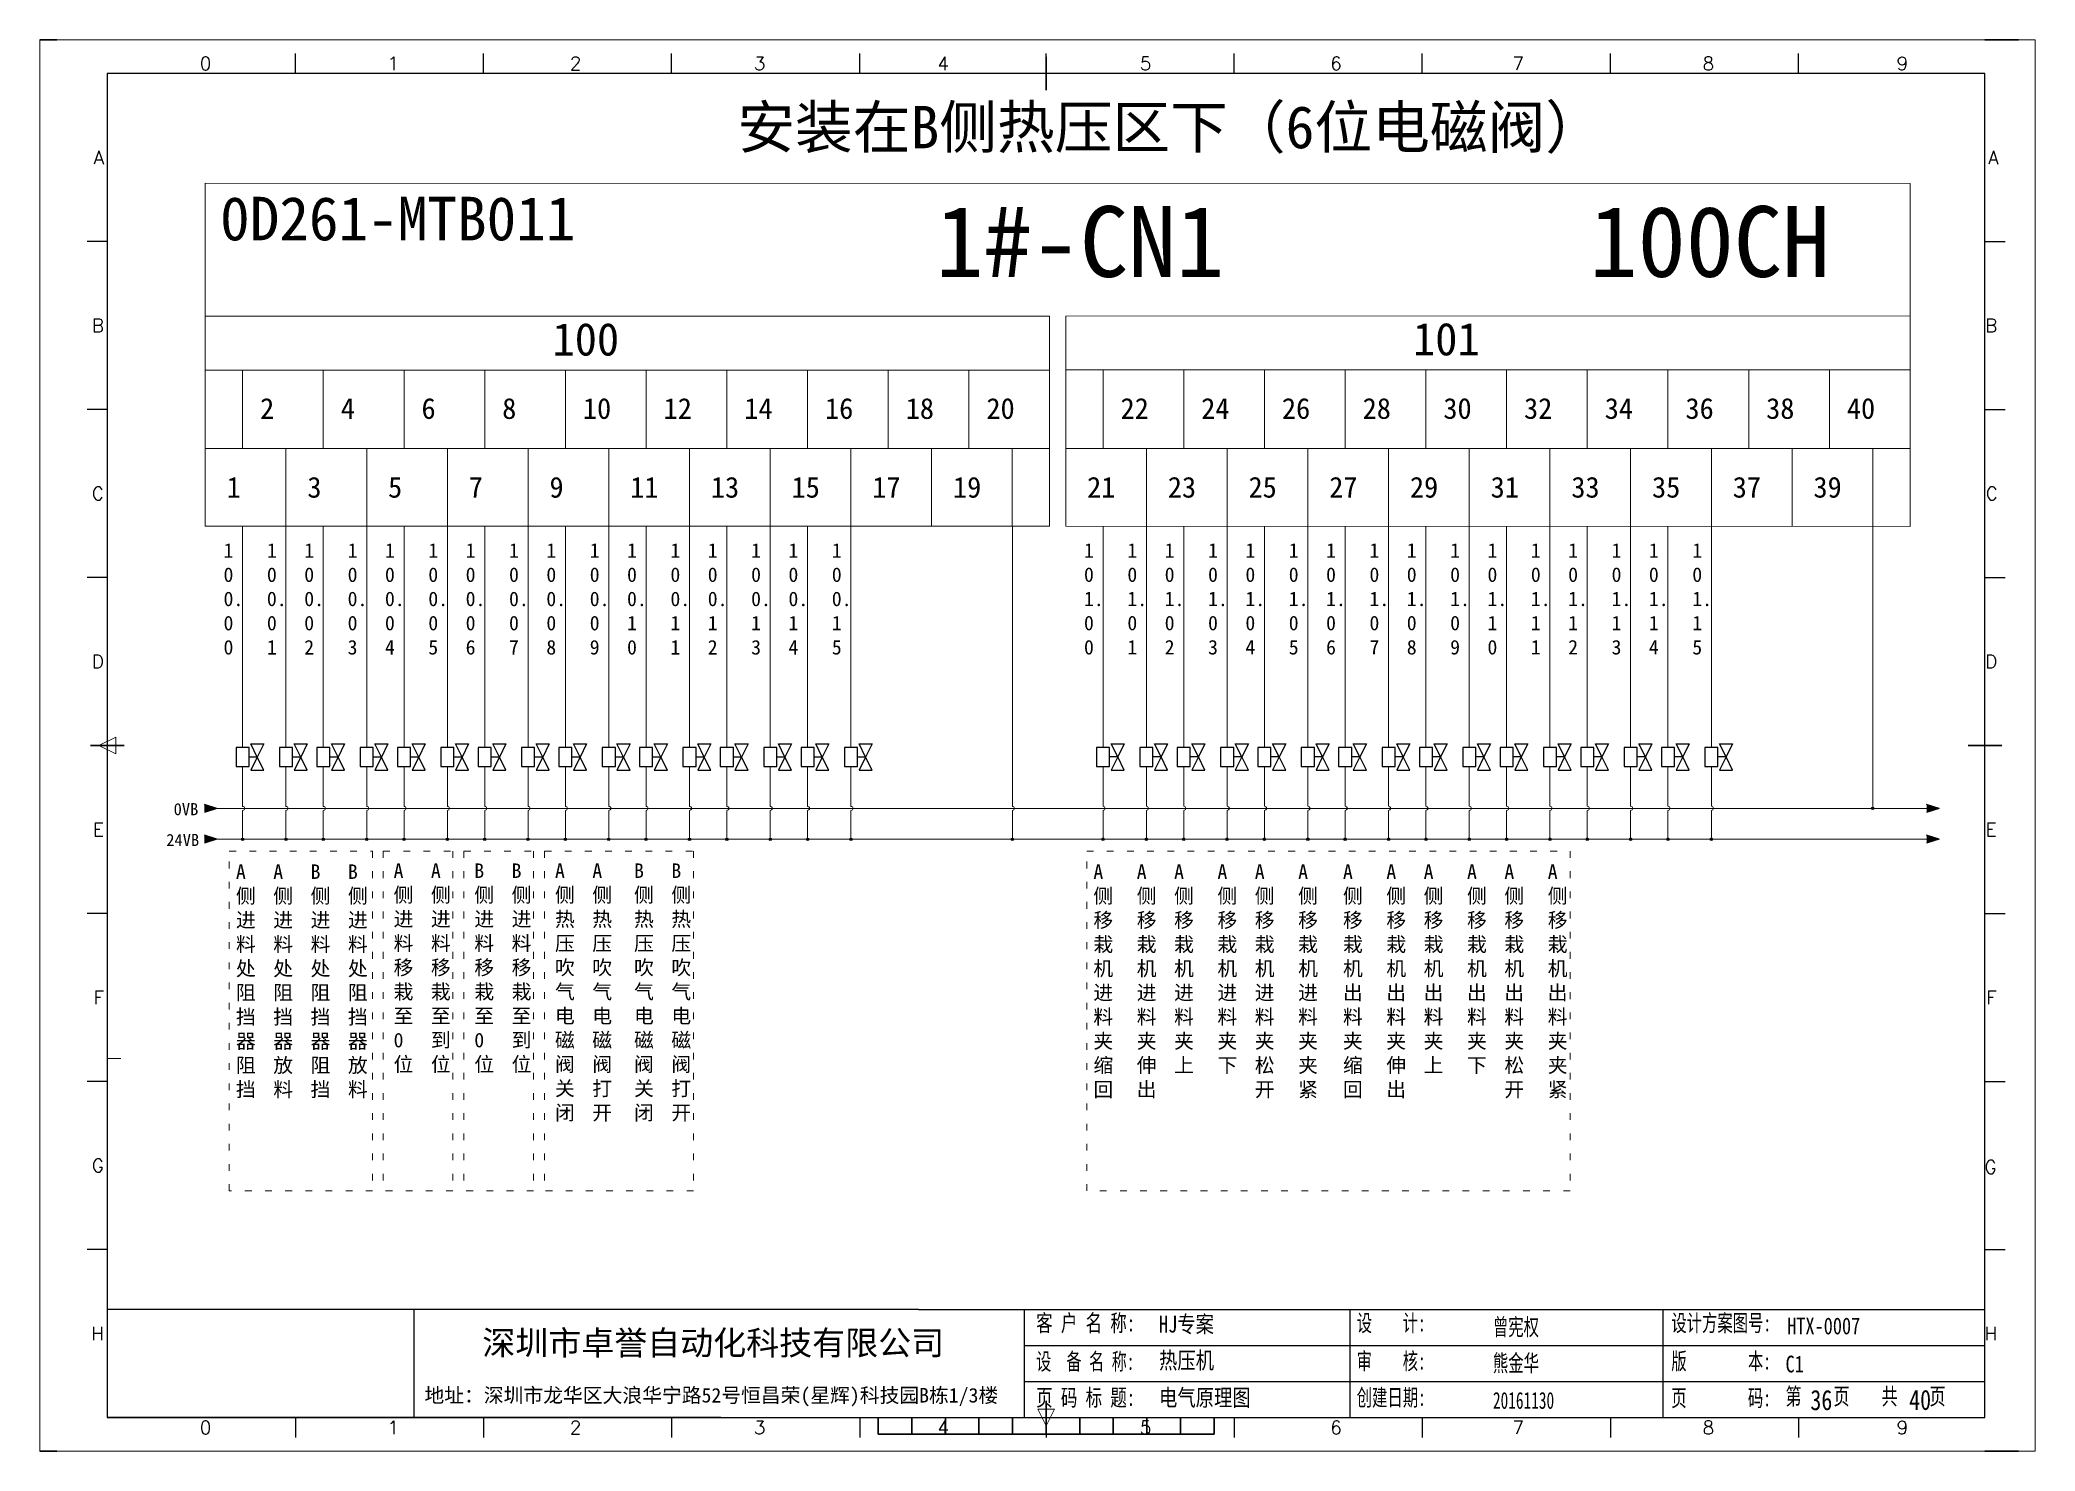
# Model space of a CAD drawing. Extents: x 35123 to 43919, y -4314 to -326.
# Drawn here: x 35597.2 to 35894.2, y -4313.9 to -4103.9 of the extents above; entities that cross this region are included whole.
import ezdxf
from ezdxf.enums import TextEntityAlignment as Align

# ---------------------------------------------------------------- set-up
doc = ezdxf.new("R2010")
doc.units = 0
doc.header["$MEASUREMENT"] = 0
doc.linetypes.add('2', pattern=[15, 1, -2, 1, -2, 1, -2, 1, -2, 1, -2])
for name, color, linetype in [('AE_BOR', 1, 'Continuous'), ('SYMS', 7, 'Continuous'), ('细实线层', 7, 'Continuous')]:
    doc.layers.add(name, color=color, linetype=linetype)
doc.styles.add('Standard0.67', font='', dxfattribs={"width": 0.67})
doc.styles.add('Standard_0.8', font='SimSun.ttf', dxfattribs={"width": 0.8})
doc.styles.add('WD', font='romans.shx', dxfattribs={"bigfont": 'gbcbig.shx'})
doc.styles.add('宋', font='SimSun.ttf', dxfattribs={"width": 0.7})
doc.styles.get('Standard0.67').set_extended_font_data('FangSong_GB2312')

msp = doc.modelspace()

# ---------------------------------------------------------------- texts
at = {"lineweight": 0, "attachment_point": 1}
for s, insert, char_height, width in [('{\\fSimSun|b0|i0|c134|p2;安装在B侧热压区下（6位电磁阀）}', (35701.007, -4113.694), 6.3, 169.66201), ('{\\fSimSun|b0|i0|c134|p2;0D261-MTB011}', (35624.021, -4127.216), 6.48, 79.50995), ('{\\fSimSun|b0|i0|c134|p2;1#-CN1  }', (35730.53, -4128.605), 10.53, 52.20126), ('{\\fSimSun|b0|i0|c134|p2;100CH  }', (35827.874, -4128.605), 10.53, 52.20126), ('{\\fSimSun|b0|i0|c134|p2;100}', (35673.507, -4145.982), 4.86, 21.99547), ('{\\fSimSun|b0|i0|c134|p2;101}', (35801.597, -4145.952), 4.86, 21.99547), ('{\\fSimSun|b0|i0|c134|p2;2}', (35629.975, -4157.168), 3.09582, 6.79376), ('{\\fSimSun|b0|i0|c134|p2;4}', (35641.989, -4157.168), 3.09582, 6.79376), ('{\\fSimSun|b0|i0|c134|p2;6}', (35654.002, -4157.168), 3.09582, 6.79376), ('{\\fSimSun|b0|i0|c134|p2;8}', (35666.015, -4157.168), 3.09582, 6.79376), ('{\\fSimSun|b0|i0|c134|p2;10}', (35678.028, -4157.168), 3.09582, 6.79376), ('{\\fSimSun|b0|i0|c134|p2;12}', (35690.041, -4157.168), 3.09582, 6.79376), ('{\\fSimSun|b0|i0|c134|p2;14}', (35702.055, -4157.168), 3.09582, 6.79376), ('{\\fSimSun|b0|i0|c134|p2;16}', (35714.068, -4157.168), 3.09582, 6.79376), ('{\\fSimSun|b0|i0|c134|p2;18}', (35726.081, -4157.168), 3.09582, 6.79376), ('{\\fSimSun|b0|i0|c134|p2;20}', (35738.094, -4157.168), 3.09582, 6.79376), ('{\\fSimSun|b0|i0|c134|p2;22}', (35758.059, -4157.162), 3.09582, 6.79376), ('{\\fSimSun|b0|i0|c134|p2;24}', (35770.072, -4157.162), 3.09582, 6.79376), ('{\\fSimSun|b0|i0|c134|p2;26}', (35782.086, -4157.162), 3.09582, 6.79376), ('{\\fSimSun|b0|i0|c134|p2;28}', (35794.099, -4157.162), 3.09582, 6.79376), ('{\\fSimSun|b0|i0|c134|p2;30}', (35806.112, -4157.162), 3.09582, 6.79376), ('{\\fSimSun|b0|i0|c134|p2;32}', (35818.125, -4157.162), 3.09582, 6.79376), ('{\\fSimSun|b0|i0|c134|p2;34}', (35830.138, -4157.162), 3.09582, 6.79376), ('{\\fSimSun|b0|i0|c134|p2;36}', (35842.152, -4157.162), 3.09582, 6.79376), ('{\\fSimSun|b0|i0|c134|p2;38}', (35854.165, -4157.162), 3.09582, 6.79376), ('{\\fSimSun|b0|i0|c134|p2;40}', (35866.178, -4157.162), 3.09582, 6.79376), ('{\\fSimSun|b0|i0|c134|p2;1}', (35625, -4168.893), 3.09582, 6.79376), ('{\\fSimSun|b0|i0|c134|p2;3}', (35637.013, -4168.893), 3.09582, 6.79376), ('{\\fSimSun|b0|i0|c134|p2;5}', (35649.026, -4168.893), 3.09582, 6.79376), ('{\\fSimSun|b0|i0|c134|p2;7}', (35661.039, -4168.893), 3.09582, 6.79376), ('{\\fSimSun|b0|i0|c134|p2;9}', (35673.053, -4168.893), 3.09582, 6.79376), ('{\\fSimSun|b0|i0|c134|p2;11}', (35685.066, -4168.893), 3.09582, 6.79376), ('{\\fSimSun|b0|i0|c134|p2;13}', (35697.079, -4168.893), 3.09582, 6.79376), ('{\\fSimSun|b0|i0|c134|p2;15}', (35709.092, -4168.893), 3.09582, 6.79376), ('{\\fSimSun|b0|i0|c134|p2;17}', (35721.105, -4168.893), 3.09582, 6.79376), ('{\\fSimSun|b0|i0|c134|p2;19}', (35733.119, -4168.893), 3.09582, 6.79376), ('{\\fSimSun|b0|i0|c134|p2;21}', (35753.083, -4168.887), 3.09582, 6.79376), ('{\\fSimSun|b0|i0|c134|p2;23}', (35765.097, -4168.887), 3.09582, 6.79376), ('{\\fSimSun|b0|i0|c134|p2;25}', (35777.11, -4168.887), 3.09582, 6.79376), ('{\\fSimSun|b0|i0|c134|p2;27}', (35789.123, -4168.887), 3.09582, 6.79376), ('{\\fSimSun|b0|i0|c134|p2;29}', (35801.136, -4168.887), 3.09582, 6.79376), ('{\\fSimSun|b0|i0|c134|p2;31}', (35813.149, -4168.887), 3.09582, 6.79376), ('{\\fSimSun|b0|i0|c134|p2;33}', (35825.163, -4168.887), 3.09582, 6.79376), ('{\\fSimSun|b0|i0|c134|p2;35}', (35837.176, -4168.887), 3.09582, 6.79376), ('{\\fSimSun|b0|i0|c134|p2;37}', (35849.189, -4168.887), 3.09582, 6.79376), ('{\\fSimSun|b0|i0|c134|p2;39}', (35861.202, -4168.887), 3.09582, 6.79376), ('{\\f@SimHei|b0|i0|c134|p49;1\\P0\\P0.\\P0\\P0}', (35624.534, -4178.767), 2.16, 3.85255), ('{\\f@SimHei|b0|i0|c134|p49;1\\P0\\P0.\\P0\\P1}', (35630.991, -4178.767), 2.16, 3.85255), ('{\\f@SimHei|b0|i0|c134|p49;1\\P0\\P0.\\P0\\P2}', (35636.548, -4178.767), 2.16, 3.85255), ('{\\f@SimHei|b0|i0|c134|p49;1\\P0\\P0.\\P0\\P3}', (35643.004, -4178.767), 2.16, 3.85255), ('{\\f@SimHei|b0|i0|c134|p49;1\\P0\\P0.\\P0\\P4}', (35648.561, -4178.767), 2.16, 3.85255), ('{\\f@SimHei|b0|i0|c134|p49;1\\P0\\P0.\\P0\\P5}', (35655.017, -4178.767), 2.16, 3.85255), ('{\\f@SimHei|b0|i0|c134|p49;1\\P0\\P0.\\P0\\P6}', (35660.574, -4178.767), 2.16, 3.85255), ('{\\f@SimHei|b0|i0|c134|p49;1\\P0\\P0.\\P0\\P7}', (35667.031, -4178.767), 2.16, 3.85255), ('{\\f@SimHei|b0|i0|c134|p49;1\\P0\\P0.\\P0\\P8}', (35672.587, -4178.767), 2.16, 3.85255), ('{\\f@SimHei|b0|i0|c134|p49;1\\P0\\P0.\\P0\\P9}', (35679.044, -4178.767), 2.16, 3.85255), ('{\\f@SimHei|b0|i0|c134|p49;1\\P0\\P0.\\P1\\P0}', (35684.6, -4178.767), 2.16, 3.85255), ('{\\f@SimHei|b0|i0|c134|p49;1\\P0\\P0.\\P1\\P1}', (35691.057, -4178.767), 2.16, 3.85255), ('{\\f@SimHei|b0|i0|c134|p49;1\\P0\\P0.\\P1\\P2}', (35696.614, -4178.767), 2.16, 3.85255), ('{\\f@SimHei|b0|i0|c134|p49;1\\P0\\P0.\\P1\\P3}', (35703.07, -4178.767), 2.16, 3.85255), ('{\\f@SimHei|b0|i0|c134|p49;1\\P0\\P0.\\P1\\P4}', (35708.627, -4178.767), 2.16, 3.85255), ('{\\f@SimHei|b0|i0|c134|p49;1\\P0\\P0.\\P1\\P5}', (35715.083, -4178.767), 2.16, 3.85255), ('{\\f@SimHei|b0|i0|c134|p49;1\\P0\\P1.\\P0\\P0}', (35752.618, -4178.761), 2.16, 3.85255), ('{\\f@SimHei|b0|i0|c134|p49;1\\P0\\P1.\\P0\\P1}', (35759.075, -4178.761), 2.16, 3.85255), ('{\\f@SimHei|b0|i0|c134|p49;1\\P0\\P1.\\P0\\P2}', (35764.631, -4178.761), 2.16, 3.85255), ('{\\f@SimHei|b0|i0|c134|p49;1\\P0\\P1.\\P0\\P3}', (35771.088, -4178.761), 2.16, 3.85255), ('{\\f@SimHei|b0|i0|c134|p49;1\\P0\\P1.\\P0\\P4}', (35776.645, -4178.761), 2.16, 3.85255), ('{\\f@SimHei|b0|i0|c134|p49;1\\P0\\P1.\\P0\\P5}', (35783.101, -4178.761), 2.16, 3.85255), ('{\\f@SimHei|b0|i0|c134|p49;1\\P0\\P1.\\P0\\P6}', (35788.658, -4178.761), 2.16, 3.85255), ('{\\f@SimHei|b0|i0|c134|p49;1\\P0\\P1.\\P0\\P7}', (35795.114, -4178.761), 2.16, 3.85255), ('{\\f@SimHei|b0|i0|c134|p49;1\\P0\\P1.\\P0\\P8}', (35800.671, -4178.761), 2.16, 3.85255), ('{\\f@SimHei|b0|i0|c134|p49;1\\P0\\P1.\\P0\\P9}', (35807.128, -4178.761), 2.16, 3.85255), ('{\\f@SimHei|b0|i0|c134|p49;1\\P0\\P1.\\P1\\P0}', (35812.684, -4178.761), 2.16, 3.85255), ('{\\f@SimHei|b0|i0|c134|p49;1\\P0\\P1.\\P1\\P1}', (35819.141, -4178.761), 2.16, 3.85255), ('{\\f@SimHei|b0|i0|c134|p49;1\\P0\\P1.\\P1\\P2}', (35824.697, -4178.761), 2.16, 3.85255), ('{\\f@SimHei|b0|i0|c134|p49;1\\P0\\P1.\\P1\\P3}', (35831.154, -4178.761), 2.16, 3.85255), ('{\\f@SimHei|b0|i0|c134|p49;1\\P0\\P1.\\P1\\P4}', (35836.711, -4178.761), 2.16, 3.85255), ('{\\f@SimHei|b0|i0|c134|p49;1\\P0\\P1.\\P1\\P5}', (35843.167, -4178.761), 2.16, 3.85255), ('{\\fSimSun|b0|i0|c134|p2;A侧进料处阻挡器阻挡}', (35626.379, -4226.564), 2.16, 3.85255), ('{\\fSimSun|b0|i0|c134|p2;A侧进料处阻挡器放料}', (35631.936, -4226.564), 2.16, 3.85255), ('{\\fSimSun|b0|i0|c134|p2;B侧进料处阻挡器阻挡}', (35637.492, -4226.564), 2.16, 3.85255), ('{\\fSimSun|b0|i0|c134|p2;B侧进料处阻挡器放料}', (35643.049, -4226.564), 2.16, 3.85255), ('{\\fSimSun|b0|i0|c134|p2;A侧进料移栽至0位}', (35649.847, -4226.421), 2.16, 3.85255), ('{\\fSimSun|b0|i0|c134|p2;A侧进料移栽至到位}', (35655.404, -4226.421), 2.16, 3.85255), ('{\\fSimSun|b0|i0|c134|p2;B侧进料移栽至0位}', (35661.861, -4226.421), 2.16, 3.85255), ('{\\fSimSun|b0|i0|c134|p2;B侧进料移栽至到位}', (35667.417, -4226.421), 2.16, 3.85255), ('{\\fSimSun|b0|i0|c134|p2;A侧热压吹气电磁阀关闭}', (35673.874, -4226.421), 2.16, 3.85255), ('{\\fSimSun|b0|i0|c134|p2;A侧热压吹气电磁阀打开}', (35679.43, -4226.421), 2.16, 3.85255), ('{\\fSimSun|b0|i0|c134|p2;B侧热压吹气电磁阀关闭}', (35685.642, -4226.421), 2.16, 3.85255), ('{\\fSimSun|b0|i0|c134|p2;B侧热压吹气电磁阀打开}', (35691.198, -4226.421), 2.16, 3.85255), ('{\\fSimSun|b0|i0|c134|p2;A侧移栽机进料夹缩回}', (35754.017, -4226.565), 2.16, 3.85255), ('{\\fSimSun|b0|i0|c134|p2;A侧移栽机进料夹伸出}', (35760.474, -4226.565), 2.16, 3.85255), ('{\\fSimSun|b0|i0|c134|p2;A侧移栽机进料夹上}', (35766.031, -4226.565), 2.16, 3.85255), ('{\\fSimSun|b0|i0|c134|p2;A侧移栽机进料夹下}', (35772.487, -4226.565), 2.16, 3.85255), ('{\\fSimSun|b0|i0|c134|p2;A侧移栽机进料夹松开}', (35778.044, -4226.565), 2.16, 3.85255), ('{\\fSimSun|b0|i0|c134|p2;A侧移栽机进料夹夹紧}', (35784.5, -4226.565), 2.16, 3.85255), ('{\\fSimSun|b0|i0|c134|p2;A侧移栽机出料夹缩回}', (35791.17, -4226.565), 2.16, 3.85255), ('{\\fSimSun|b0|i0|c134|p2;A侧移栽机出料夹伸出}', (35797.626, -4226.565), 2.16, 3.85255), ('{\\fSimSun|b0|i0|c134|p2;A侧移栽机出料夹上}', (35803.183, -4226.565), 2.16, 3.85255), ('{\\fSimSun|b0|i0|c134|p2;A侧移栽机出料夹下}', (35809.639, -4226.565), 2.16, 3.85255), ('{\\fSimSun|b0|i0|c134|p2;A侧移栽机出料夹松开}', (35815.196, -4226.565), 2.16, 3.85255), ('{\\fSimSun|b0|i0|c134|p2;A侧移栽机出料夹夹紧}', (35821.653, -4226.565), 2.16, 3.85255)]:
    msp.add_mtext(s, dxfattribs=dict(at, insert=insert, char_height=char_height, width=width))
for s, insert, char_height, width, attachment_point in [('{\\fSimSun|b0|i0|c134|p2;0\\fSimSun|b0|i0|c0|p2;V\\fSimSun|b0|i0|c134|p2;B}', (35617.104, -4217.444), 1.8, 4.14086, 1), ('{\\fSimSun|b0|i0|c134|p2;24\\fSimSun|b0|i0|c0|p2;V\\fSimSun|b0|i0|c134|p2;B}', (35616.007, -4222.028), 1.8, 4.14086, 1), ('{\\fSimSun|b0|i0|c134|p2;深圳市卓誉自动化科技有限公司}', (35663.053, -4299.958), 3.6, 80.67766, 7), ('{\\fSimSun|b0|i0|c134|p2;地址：深圳市龙华区大浪华宁路52号恒昌荣(星辉)科技园B栋1/3楼}', (35654.44, -4307.218), 2.16, 89.25675, 7)]:
    msp.add_mtext(s, dxfattribs=dict(insert=insert, char_height=char_height, width=width, attachment_point=attachment_point))
at = {"ltscale": 2, "attachment_point": 1}
for s, insert, char_height, width, style in [('{\\fSimSun|b0|i0|c134|p2;\\W0.72;客 户 名 称:}', (35745.501, -4293.553), 2.5, 16.24768, 'Standard0.67'), ('HJ专案', (35763.788, -4293.727), 2.5, 33.90777, 'Standard_0.8'), ('{\\fSimSun|b0|i0|c134|p2;设    计:}', (35793.215, -4293.553), 2.5, 12.03121, 'Standard0.67'), ('{\\fSimSun|b0|i0|c134|p2;曾宪权}', (35813.492, -4294.155), 2.5, 12.03121, 'Standard0.67'), ('{\\fSimSun|b0|i0|c134|p2;设计方案图号:}', (35840.048, -4293.553), 2.5, 15.1644, 'Standard0.67'), ('{\\f@SimSun|b0|i0|c134|p2;HTX-0007}', (35857.287, -4293.994), 2.5, 33.90777, 'Standard_0.8'), ('{\\fSimSun|b0|i0|c134|p2;\\W0.66;设  备 名 称:}', (35745.501, -4299.282), 2.5, 15.12342, 'Standard0.67'), ('{\\fSimSun|b0|i0|c134|p2;热压机}', (35763.788, -4299.115), 2.5, 33.90777, 'Standard_0.8'), ('{\\fSimSun|b0|i0|c134|p2;审    核:}', (35793.215, -4299.227), 2.5, 12.03121, 'Standard0.67'), ('{\\fSimSun|b0|i0|c134|p2;熊金华}', (35813.492, -4299.517), 2.5, 12.03121, 'Standard0.67'), ('{\\fSimSun|b0|i0|c134|p2;版        本:}', (35840.048, -4299.227), 2.5, 16.84978, 'Standard0.67'), ('C1', (35857.047, -4299.667), 2.5, 5.97175, 'Standard_0.8'), ('{\\fSimSun|b0|i0|c134|p2;\\W0.72;页 码 标 题:}', (35745.501, -4304.65), 2.5, 15.12342, 'Standard0.67'), ('{\\fSimSun|b0|i0|c134|p2;电气原理图}', (35763.788, -4304.663), 2.5, 33.90777, 'Standard_0.8'), ('{\\fSimSun|b0|i0|c134|p2;创建日期:}', (35793.215, -4304.634), 2.5, 12.03121, 'Standard0.67'), ('{\\fSimSun|b0|i0|c134|p2;20161130}', (35813.492, -4305.075), 2.5, 12.03121, 'Standard0.67'), ('{\\fSimSun|b0|i0|c134|p2;页        码:}', (35840.048, -4304.713), 2.5, 15.72579, 'Standard0.67'), ('第    页    共    页', (35857.045, -4304.468), 2.5, 33.90777, '宋'), ('36', (35860.746, -4304.773), 3, 3.76639, 'Standard_0.8'), ('40', (35875.451, -4304.748), 3, 3.76639, 'Standard_0.8')]:
    msp.add_mtext(s, dxfattribs=dict(at, insert=insert, char_height=char_height, width=width, style=style))

# ---------------------------------------------------------------- blocks, each defined once
blk = doc.blocks.new('gb_a2_a')
for p, q in [((584, 410), (25, 410)), ((25, 410), (25, 10)), ((584, 10), (584, 410)), ((25, 10), (584, 10))]:
    blk.add_line(p, q)
at = {"lineweight": 9, "ltscale": 0.1}
blk.add_line((25, 116.86), (29, 116.86), dxfattribs=at)
at = {"layer": 'AE_BOR', "lineweight": 30}
for p, q in [((10, 420), (4.93, 420)), ((594, 420), (584, 420)), ((4.93, 0), (10, 0)), ((594, 0), (584, 0))]:
    blk.add_line(p, q, dxfattribs=at)
at = {"layer": 'AE_BOR', "color": 1, "lineweight": 15}
for p, q in [((4.93, 420), (598.93, 420)), ((4.93, 0), (4.93, 420)), ((598.93, 420), (598.93, 0)), ((22.5, 210), (27.5, 212.5)), ((27.5, 207.5), (22.5, 210)), ((27.5, 212.5), (27.5, 207.5)), ((304.5, 7.5), (302, 12.5)), ((302, 12.5), (307, 12.5)), ((307, 12.5), (304.5, 7.5)), ((598.93, 0), (4.93, 0))]:
    blk.add_line(p, q, dxfattribs=at)
at = {"layer": 'AE_BOR'}
for p, q in [((81, 410), (81, 416)), ((137, 410), (137, 416)), ((193, 410), (193, 416)), ((249, 410), (249, 416)), ((304.5, 410), (304.5, 416)), ((360.5, 410), (360.5, 416)), ((416.5, 410), (416.5, 416)), ((472.5, 410), (472.5, 416)), ((528.5, 410), (528.5, 416)), ((25, 360), (19, 360)), ((584, 360), (590, 360)), ((25, 310), (19, 310)), ((584, 310), (590, 310)), ((25, 260), (19, 260)), ((584, 260), (590, 260)), ((25, 160), (19, 160)), ((584, 160), (590, 160)), ((25, 110), (19, 110)), ((584, 110), (590, 110)), ((25, 60), (19, 60)), ((584, 60), (590, 60)), ((81, 10), (81, 4)), ((137, 10), (137, 4)), ((193, 10), (193, 4)), ((249, 10), (249, 4)), ((304.5, 10), (304.5, 4)), ((360.5, 10), (360.5, 4)), ((416.5, 10), (416.5, 4)), ((472.5, 10), (472.5, 4)), ((528.5, 10), (528.5, 4))]:
    blk.add_line(p, q, dxfattribs=at)
at = {"layer": 'AE_BOR', "color": 2, "lineweight": 30}
for p, q in [((304.5, 405), (304.5, 415)), ((20, 210), (30, 210)), ((579, 210), (589, 210)), ((304.5, 10), (304.5, 15)), ((304.5, 15), (304.5, 5)), ((254.5, 5), (254.5, 10)), ((264.5, 5), (264.5, 10)), ((274.5, 5), (274.5, 10)), ((284.5, 5), (284.5, 10)), ((294.5, 5), (294.5, 10)), ((304.5, 10), (304.5, 5)), ((314.5, 5), (314.5, 10)), ((324.5, 5), (324.5, 10)), ((334.5, 5), (334.5, 10)), ((344.5, 5), (344.5, 10)), ((354.5, 5), (354.5, 10)), ((254.5, 5), (354.5, 5))]:
    blk.add_line(p, q, dxfattribs=at)
at = {"layer": 'AE_BOR', "style": 'WD'}
for s, p in [('0', (54.27, 411)), ('1', (110.12, 411)), ('2', (164.42, 411)), ('3', (219.22, 411)), ('4', (273.82, 411)), ('5', (334.12, 411)), ('6', (390.81, 411)), ('7', (445.01, 411)), ('8', (501.67, 411)), ('9', (559.4, 411)), ('0', (54.27, 5)), ('1', (110.12, 5)), ('2', (164.42, 5)), ('3', (219.22, 5)), ('4', (273.82, 5)), ('5', (334.12, 5)), ('6', (390.81, 5)), ('7', (445.01, 5)), ('8', (501.67, 5)), ('9', (559.4, 5))]:
    blk.add_text(s, height=4, dxfattribs=at).set_placement(p, align=Align.CENTER)
for s, p in [('A', (24, 385)), ('A', (588.05, 385)), ('B', (24, 335)), ('B', (587.67, 335)), ('C', (24, 285)), ('C', (587.86, 285)), ('D', (24, 235)), ('D', (587.67, 235)), ('E', (24, 185)), ('E', (587.48, 185)), ('F', (24, 135)), ('F', (587.48, 135)), ('F', (587.48, 135)), ('G', (24, 85)), ('G', (587.48, 84.56)), ('H', (24, 35)), ('H', (587.67, 35))]:
    blk.add_text(s, height=4, dxfattribs=at).set_placement(p, align=Align.MIDDLE_RIGHT)
blk = doc.blocks.new('WDDOT')
blk.add_hatch(color=256).paths.add_polyline_path([(0.5, 0, 1), (-0.5, 0, 1)])
blk.add_circle((0, 0), 0.5)

# ---------------------------------------------------------------- hatches: boundary and pattern name
for points in [[(35623.557, -4218.226), (35621.694, -4218.823), (35621.694, -4217.629)], [(35879.901, -4218.226), (35878.038, -4218.823), (35878.038, -4217.629)], [(35623.557, -4222.809), (35621.694, -4223.406), (35621.694, -4222.213)], [(35879.901, -4222.809), (35878.038, -4223.406), (35878.038, -4222.213)]]:
    msp.add_hatch(color=256).paths.add_polyline_path(points)
h = msp.add_hatch(color=256)
edge = h.paths.add_edge_path()
edge.add_arc((35870.034, -4218.226), 0.177, 0, 360)
h = msp.add_hatch(color=256)
edge = h.paths.add_edge_path()
edge.add_arc((35627.374, -4222.818), 0.177, 0, 360)
h = msp.add_hatch(color=256)
edge = h.paths.add_edge_path()
edge.add_arc((35633.831, -4222.818), 0.177, 0, 360)
h = msp.add_hatch(color=256)
edge = h.paths.add_edge_path()
edge.add_arc((35639.388, -4222.818), 0.177, 0, 360)
h = msp.add_hatch(color=256)
edge = h.paths.add_edge_path()
edge.add_arc((35645.844, -4222.818), 0.177, 0, 360)
h = msp.add_hatch(color=256)
edge = h.paths.add_edge_path()
edge.add_arc((35651.401, -4222.818), 0.177, 0, 360)
h = msp.add_hatch(color=256)
edge = h.paths.add_edge_path()
edge.add_arc((35657.857, -4222.818), 0.177, 0, 360)
h = msp.add_hatch(color=256)
edge = h.paths.add_edge_path()
edge.add_arc((35663.414, -4222.818), 0.177, 0, 360)
h = msp.add_hatch(color=256)
edge = h.paths.add_edge_path()
edge.add_arc((35669.871, -4222.818), 0.177, 0, 360)
h = msp.add_hatch(color=256)
edge = h.paths.add_edge_path()
edge.add_arc((35675.427, -4222.818), 0.177, 0, 360)
h = msp.add_hatch(color=256)
edge = h.paths.add_edge_path()
edge.add_arc((35681.884, -4222.818), 0.177, 0, 360)
h = msp.add_hatch(color=256)
edge = h.paths.add_edge_path()
edge.add_arc((35687.44, -4222.818), 0.177, 0, 360)
h = msp.add_hatch(color=256)
edge = h.paths.add_edge_path()
edge.add_arc((35693.897, -4222.818), 0.177, 0, 360)
h = msp.add_hatch(color=256)
edge = h.paths.add_edge_path()
edge.add_arc((35699.454, -4222.818), 0.177, 0, 360)
h = msp.add_hatch(color=256)
edge = h.paths.add_edge_path()
edge.add_arc((35705.91, -4222.818), 0.177, 0, 360)
h = msp.add_hatch(color=256)
edge = h.paths.add_edge_path()
edge.add_arc((35711.467, -4222.818), 0.177, 0, 360)
h = msp.add_hatch(color=256)
edge = h.paths.add_edge_path()
edge.add_arc((35717.923, -4222.818), 0.177, 0, 360)
h = msp.add_hatch(color=256)
edge = h.paths.add_edge_path()
edge.add_arc((35741.964, -4222.818), 0.177, 0, 360)
h = msp.add_hatch(color=256)
edge = h.paths.add_edge_path()
edge.add_arc((35755.458, -4222.811), 0.177, 0, 360)
h = msp.add_hatch(color=256)
edge = h.paths.add_edge_path()
edge.add_arc((35761.915, -4222.811), 0.177, 0, 360)
h = msp.add_hatch(color=256)
edge = h.paths.add_edge_path()
edge.add_arc((35767.471, -4222.811), 0.177, 0, 360)
h = msp.add_hatch(color=256)
edge = h.paths.add_edge_path()
edge.add_arc((35773.928, -4222.811), 0.177, 0, 360)
h = msp.add_hatch(color=256)
edge = h.paths.add_edge_path()
edge.add_arc((35779.485, -4222.811), 0.177, 0, 360)
h = msp.add_hatch(color=256)
edge = h.paths.add_edge_path()
edge.add_arc((35785.941, -4222.811), 0.177, 0, 360)
h = msp.add_hatch(color=256)
edge = h.paths.add_edge_path()
edge.add_arc((35791.498, -4222.811), 0.177, 0, 360)
h = msp.add_hatch(color=256)
edge = h.paths.add_edge_path()
edge.add_arc((35797.954, -4222.811), 0.177, 0, 360)
h = msp.add_hatch(color=256)
edge = h.paths.add_edge_path()
edge.add_arc((35803.511, -4222.811), 0.177, 0, 360)
h = msp.add_hatch(color=256)
edge = h.paths.add_edge_path()
edge.add_arc((35809.968, -4222.811), 0.177, 0, 360)
h = msp.add_hatch(color=256)
edge = h.paths.add_edge_path()
edge.add_arc((35815.524, -4222.811), 0.177, 0, 360)
h = msp.add_hatch(color=256)
edge = h.paths.add_edge_path()
edge.add_arc((35821.981, -4222.811), 0.177, 0, 360)
h = msp.add_hatch(color=256)
edge = h.paths.add_edge_path()
edge.add_arc((35827.537, -4222.811), 0.177, 0, 360)
h = msp.add_hatch(color=256)
edge = h.paths.add_edge_path()
edge.add_arc((35833.994, -4222.811), 0.177, 0, 360)
h = msp.add_hatch(color=256)
edge = h.paths.add_edge_path()
edge.add_arc((35839.551, -4222.811), 0.177, 0, 360)
h = msp.add_hatch(color=256)
edge = h.paths.add_edge_path()
edge.add_arc((35846.007, -4222.811), 0.177, 0, 360)

# ---------------------------------------------------------------- linework, layer by layer
at = {"lineweight": 0}
for p, q in [((35875.58, -4125.222), (35621.807, -4125.204)), ((35621.818, -4176.245), (35621.807, -4125.204)), ((35875.593, -4176.263), (35875.58, -4125.222)), ((35747.506, -4153.005), (35621.805, -4153.005)), ((35627.374, -4164.686), (35627.374, -4153.005)), ((35639.388, -4164.686), (35639.388, -4153.005)), ((35651.401, -4164.686), (35651.401, -4153.005)), ((35663.414, -4164.686), (35663.414, -4153.005)), ((35675.427, -4164.686), (35675.427, -4153.005)), ((35687.44, -4164.686), (35687.44, -4153.005)), ((35699.454, -4164.686), (35699.454, -4153.005)), ((35711.467, -4164.686), (35711.467, -4153.005)), ((35723.48, -4164.686), (35723.48, -4153.005)), ((35735.493, -4164.686), (35735.493, -4153.005)), ((35747.506, -4164.686), (35747.506, -4153.005)), ((35749.916, -4152.987), (35875.587, -4152.985)), ((35755.458, -4164.679), (35755.458, -4152.999)), ((35767.471, -4164.679), (35767.471, -4152.999)), ((35779.485, -4164.679), (35779.485, -4152.999)), ((35791.498, -4164.679), (35791.498, -4152.999)), ((35803.511, -4164.679), (35803.511, -4152.999)), ((35815.524, -4164.679), (35815.524, -4152.999)), ((35827.537, -4164.679), (35827.537, -4152.999)), ((35839.551, -4164.679), (35839.551, -4152.999)), ((35851.564, -4164.679), (35851.564, -4152.999)), ((35863.577, -4164.679), (35863.577, -4152.999)), ((35621.818, -4164.686), (35747.506, -4164.686)), ((35621.818, -4164.686), (35627.374, -4164.686)), ((35633.831, -4176.245), (35633.831, -4164.686)), ((35645.844, -4176.245), (35645.844, -4164.686)), ((35657.857, -4176.245), (35657.857, -4164.686)), ((35669.871, -4176.245), (35669.871, -4164.686)), ((35681.884, -4176.245), (35681.884, -4164.686)), ((35693.897, -4176.245), (35693.897, -4164.686)), ((35705.91, -4176.245), (35705.91, -4164.686)), ((35717.923, -4176.245), (35717.923, -4164.686)), ((35729.937, -4176.245), (35729.937, -4164.686)), ((35741.95, -4176.245), (35741.95, -4164.686)), ((35749.902, -4164.679), (35875.59, -4164.679)), ((35749.902, -4164.679), (35755.458, -4164.679)), ((35761.915, -4176.238), (35761.915, -4164.679)), ((35773.928, -4176.238), (35773.928, -4164.679)), ((35785.941, -4176.238), (35785.941, -4164.679)), ((35797.954, -4176.238), (35797.954, -4164.679)), ((35809.968, -4176.238), (35809.968, -4164.679)), ((35821.981, -4176.238), (35821.981, -4164.679)), ((35833.994, -4176.238), (35833.994, -4164.679)), ((35846.007, -4176.238), (35846.007, -4164.679)), ((35858.02, -4176.238), (35858.02, -4164.679)), ((35870.034, -4176.238), (35870.034, -4164.679)), ((35621.818, -4176.245), (35747.506, -4176.245)), ((35627.374, -4176.245), (35627.374, -4209.16)), ((35627.374, -4209.16), (35627.374, -4176.245)), ((35633.831, -4176.245), (35633.831, -4209.16)), ((35633.831, -4176.245), (35633.831, -4209.16)), ((35639.388, -4176.245), (35639.388, -4209.16)), ((35639.388, -4176.245), (35639.388, -4209.16)), ((35645.844, -4176.245), (35645.844, -4209.16)), ((35645.844, -4176.245), (35645.844, -4209.16)), ((35651.401, -4176.245), (35651.401, -4209.16)), ((35651.401, -4176.245), (35651.401, -4209.16)), ((35657.857, -4176.245), (35657.857, -4209.16)), ((35657.857, -4176.245), (35657.857, -4209.16)), ((35663.414, -4176.245), (35663.414, -4209.16)), ((35663.414, -4176.245), (35663.414, -4209.16)), ((35669.871, -4176.245), (35669.871, -4209.16)), ((35669.871, -4176.245), (35669.871, -4209.16)), ((35675.427, -4176.245), (35675.427, -4209.16)), ((35675.427, -4176.245), (35675.427, -4209.16)), ((35681.884, -4176.245), (35681.884, -4209.16)), ((35681.884, -4176.245), (35681.884, -4209.16)), ((35687.44, -4176.245), (35687.44, -4209.16)), ((35687.44, -4176.245), (35687.44, -4209.16)), ((35693.897, -4176.245), (35693.897, -4209.16)), ((35693.897, -4176.245), (35693.897, -4209.16)), ((35699.454, -4176.245), (35699.454, -4209.16)), ((35699.454, -4176.245), (35699.454, -4209.16)), ((35705.91, -4176.245), (35705.91, -4209.16)), ((35705.91, -4176.245), (35705.91, -4209.16)), ((35711.467, -4176.245), (35711.467, -4209.16)), ((35711.467, -4176.245), (35711.467, -4209.16)), ((35717.923, -4176.245), (35717.923, -4209.16)), ((35717.923, -4176.245), (35717.923, -4209.16)), ((35741.964, -4176.245), (35741.964, -4217.924)), ((35749.916, -4176.245), (35875.593, -4176.263)), ((35755.458, -4176.238), (35755.458, -4209.153)), ((35755.458, -4176.238), (35755.458, -4209.153)), ((35761.915, -4176.238), (35761.915, -4209.153)), ((35761.915, -4176.238), (35761.915, -4209.153)), ((35767.471, -4176.238), (35767.471, -4209.153)), ((35767.471, -4176.238), (35767.471, -4209.153)), ((35773.928, -4176.238), (35773.928, -4209.153)), ((35773.928, -4176.238), (35773.928, -4209.153)), ((35779.485, -4176.238), (35779.485, -4209.153)), ((35779.485, -4176.238), (35779.485, -4209.153)), ((35785.941, -4176.238), (35785.941, -4209.153)), ((35785.941, -4176.238), (35785.941, -4209.153)), ((35791.498, -4176.238), (35791.498, -4209.153)), ((35791.498, -4176.238), (35791.498, -4209.153)), ((35797.954, -4176.238), (35797.954, -4209.153)), ((35797.954, -4176.238), (35797.954, -4209.153)), ((35803.511, -4176.238), (35803.511, -4209.153)), ((35803.511, -4176.238), (35803.511, -4209.153)), ((35809.968, -4176.238), (35809.968, -4209.153)), ((35809.968, -4176.238), (35809.968, -4209.153)), ((35815.524, -4176.238), (35815.524, -4209.153)), ((35815.524, -4176.238), (35815.524, -4209.153)), ((35821.981, -4176.238), (35821.981, -4209.153)), ((35821.981, -4176.238), (35821.981, -4209.153)), ((35827.537, -4176.238), (35827.537, -4209.153)), ((35827.537, -4176.238), (35827.537, -4209.153)), ((35833.994, -4176.238), (35833.994, -4209.153)), ((35833.994, -4176.238), (35833.994, -4209.153)), ((35839.551, -4176.238), (35839.551, -4209.153)), ((35839.551, -4176.238), (35839.551, -4209.153)), ((35846.007, -4176.238), (35846.007, -4209.153)), ((35846.007, -4176.238), (35846.007, -4209.153)), ((35870.034, -4176.245), (35870.034, -4218.226)), ((35627.374, -4212.004), (35627.374, -4217.924)), ((35633.831, -4212.004), (35633.831, -4217.924)), ((35639.388, -4212.004), (35639.388, -4217.924)), ((35645.844, -4212.004), (35645.844, -4217.924)), ((35651.401, -4212.004), (35651.401, -4217.924)), ((35657.857, -4212.004), (35657.857, -4217.924)), ((35663.414, -4212.004), (35663.414, -4217.924)), ((35669.871, -4212.004), (35669.871, -4217.924)), ((35675.427, -4212.004), (35675.427, -4217.924)), ((35681.884, -4212.004), (35681.884, -4217.924)), ((35687.44, -4212.004), (35687.44, -4217.924)), ((35693.897, -4212.004), (35693.897, -4217.924)), ((35699.454, -4212.004), (35699.454, -4217.924)), ((35705.91, -4212.004), (35705.91, -4217.924)), ((35711.467, -4212.004), (35711.467, -4217.924)), ((35717.923, -4212.004), (35717.923, -4217.924)), ((35755.458, -4211.997), (35755.458, -4217.917)), ((35761.915, -4211.997), (35761.915, -4217.917)), ((35767.471, -4211.997), (35767.471, -4217.917)), ((35773.928, -4211.997), (35773.928, -4217.917)), ((35779.485, -4211.997), (35779.485, -4217.917)), ((35785.941, -4211.997), (35785.941, -4217.917)), ((35791.498, -4211.997), (35791.498, -4217.917)), ((35797.954, -4211.997), (35797.954, -4217.917)), ((35803.511, -4211.997), (35803.511, -4217.917)), ((35809.968, -4211.997), (35809.968, -4217.917)), ((35815.524, -4211.997), (35815.524, -4217.917)), ((35821.981, -4211.997), (35821.981, -4217.917)), ((35827.537, -4211.997), (35827.537, -4217.917)), ((35833.994, -4211.997), (35833.994, -4217.917)), ((35839.551, -4211.997), (35839.551, -4217.917)), ((35846.007, -4211.997), (35846.007, -4217.917)), ((35623.557, -4218.226), (35879.901, -4218.226)), ((35627.374, -4218.529), (35627.374, -4222.809)), ((35633.831, -4218.529), (35633.831, -4222.809)), ((35639.388, -4218.529), (35639.388, -4222.809)), ((35645.844, -4218.529), (35645.844, -4222.809)), ((35651.401, -4218.529), (35651.401, -4222.809)), ((35657.857, -4218.529), (35657.857, -4222.809)), ((35663.414, -4218.529), (35663.414, -4222.809)), ((35669.871, -4218.529), (35669.871, -4222.809)), ((35675.427, -4218.529), (35675.427, -4222.809)), ((35681.884, -4218.529), (35681.884, -4222.809)), ((35687.44, -4218.529), (35687.44, -4222.809)), ((35693.897, -4218.529), (35693.897, -4222.809)), ((35699.454, -4218.529), (35699.454, -4222.809)), ((35705.91, -4218.529), (35705.91, -4222.809)), ((35711.467, -4218.529), (35711.467, -4222.809)), ((35717.923, -4218.529), (35717.923, -4222.809)), ((35741.964, -4218.529), (35741.964, -4222.809)), ((35755.458, -4218.522), (35755.458, -4222.803)), ((35761.915, -4218.522), (35761.915, -4222.803)), ((35767.471, -4218.522), (35767.471, -4222.803)), ((35773.928, -4218.522), (35773.928, -4222.803)), ((35779.485, -4218.522), (35779.485, -4222.803)), ((35785.941, -4218.522), (35785.941, -4222.803)), ((35791.498, -4218.522), (35791.498, -4222.803)), ((35797.954, -4218.522), (35797.954, -4222.803)), ((35803.511, -4218.522), (35803.511, -4222.803)), ((35809.968, -4218.522), (35809.968, -4222.803)), ((35815.524, -4218.522), (35815.524, -4222.803)), ((35821.981, -4218.522), (35821.981, -4222.803)), ((35827.537, -4218.522), (35827.537, -4222.803)), ((35833.994, -4218.522), (35833.994, -4222.803)), ((35839.551, -4218.522), (35839.551, -4222.803)), ((35846.007, -4218.522), (35846.007, -4222.803)), ((35623.557, -4222.809), (35879.901, -4222.809))]:
    msp.add_line(p, q, dxfattribs=at)
for p, q in [((35626.402, -4209.16), (35626.402, -4212.004)), ((35628.346, -4209.16), (35626.402, -4209.16)), ((35628.346, -4212.004), (35628.346, -4209.16)), ((35628.832, -4210.582), (35628.346, -4210.582)), ((35629.561, -4210.582), (35628.589, -4208.638)), ((35628.589, -4208.638), (35630.533, -4208.638)), ((35629.561, -4210.582), (35628.589, -4212.526)), ((35629.561, -4210.582), (35628.832, -4210.582)), ((35630.533, -4208.638), (35629.561, -4210.582)), ((35630.533, -4212.526), (35629.561, -4210.582)), ((35632.859, -4209.16), (35632.859, -4212.004)), ((35634.803, -4209.16), (35632.859, -4209.16)), ((35634.803, -4212.004), (35634.803, -4209.16)), ((35635.289, -4210.582), (35634.803, -4210.582)), ((35636.018, -4210.582), (35635.046, -4208.638)), ((35635.046, -4208.638), (35636.99, -4208.638)), ((35636.018, -4210.582), (35635.046, -4212.526)), ((35636.018, -4210.582), (35635.289, -4210.582)), ((35636.99, -4208.638), (35636.018, -4210.582)), ((35636.99, -4212.526), (35636.018, -4210.582)), ((35638.416, -4209.16), (35638.416, -4212.004)), ((35640.36, -4209.16), (35638.416, -4209.16)), ((35640.36, -4212.004), (35640.36, -4209.16)), ((35640.846, -4210.582), (35640.36, -4210.582)), ((35641.575, -4210.582), (35640.603, -4208.638)), ((35640.603, -4208.638), (35642.547, -4208.638)), ((35641.575, -4210.582), (35640.603, -4212.526)), ((35641.575, -4210.582), (35640.846, -4210.582)), ((35642.547, -4208.638), (35641.575, -4210.582)), ((35642.547, -4212.526), (35641.575, -4210.582)), ((35644.872, -4209.16), (35644.872, -4212.004)), ((35646.816, -4209.16), (35644.872, -4209.16)), ((35646.816, -4212.004), (35646.816, -4209.16)), ((35647.302, -4210.582), (35646.816, -4210.582)), ((35648.031, -4210.582), (35647.059, -4208.638)), ((35647.059, -4208.638), (35649.003, -4208.638)), ((35648.031, -4210.582), (35647.059, -4212.526)), ((35648.031, -4210.582), (35647.302, -4210.582)), ((35649.003, -4208.638), (35648.031, -4210.582)), ((35649.003, -4212.526), (35648.031, -4210.582)), ((35650.429, -4209.16), (35650.429, -4212.004)), ((35652.373, -4209.16), (35650.429, -4209.16)), ((35652.373, -4212.004), (35652.373, -4209.16)), ((35652.859, -4210.582), (35652.373, -4210.582)), ((35653.588, -4210.582), (35652.616, -4208.638)), ((35652.616, -4208.638), (35654.56, -4208.638)), ((35653.588, -4210.582), (35652.616, -4212.526)), ((35653.588, -4210.582), (35652.859, -4210.582)), ((35654.56, -4208.638), (35653.588, -4210.582)), ((35654.56, -4212.526), (35653.588, -4210.582)), ((35656.885, -4209.16), (35656.885, -4212.004)), ((35658.829, -4209.16), (35656.885, -4209.16)), ((35658.829, -4212.004), (35658.829, -4209.16)), ((35659.315, -4210.582), (35658.829, -4210.582)), ((35660.044, -4210.582), (35659.072, -4208.638)), ((35659.072, -4208.638), (35661.016, -4208.638)), ((35660.044, -4210.582), (35659.072, -4212.526)), ((35660.044, -4210.582), (35659.315, -4210.582)), ((35661.016, -4208.638), (35660.044, -4210.582)), ((35661.016, -4212.526), (35660.044, -4210.582)), ((35662.442, -4209.16), (35662.442, -4212.004)), ((35664.386, -4209.16), (35662.442, -4209.16)), ((35664.386, -4212.004), (35664.386, -4209.16)), ((35664.872, -4210.582), (35664.386, -4210.582)), ((35665.601, -4210.582), (35664.629, -4208.638)), ((35664.629, -4208.638), (35666.573, -4208.638)), ((35665.601, -4210.582), (35664.629, -4212.526)), ((35665.601, -4210.582), (35664.872, -4210.582)), ((35666.573, -4208.638), (35665.601, -4210.582)), ((35666.573, -4212.526), (35665.601, -4210.582)), ((35668.899, -4209.16), (35668.899, -4212.004)), ((35670.843, -4209.16), (35668.899, -4209.16)), ((35670.843, -4212.004), (35670.843, -4209.16)), ((35671.329, -4210.582), (35670.843, -4210.582)), ((35672.058, -4210.582), (35671.086, -4208.638)), ((35671.086, -4208.638), (35673.03, -4208.638)), ((35672.058, -4210.582), (35671.086, -4212.526)), ((35672.058, -4210.582), (35671.329, -4210.582)), ((35673.03, -4208.638), (35672.058, -4210.582)), ((35673.03, -4212.526), (35672.058, -4210.582)), ((35674.455, -4209.16), (35674.455, -4212.004)), ((35676.399, -4209.16), (35674.455, -4209.16)), ((35676.399, -4212.004), (35676.399, -4209.16)), ((35676.885, -4210.582), (35676.399, -4210.582)), ((35677.614, -4210.582), (35676.642, -4208.638)), ((35676.642, -4208.638), (35678.586, -4208.638)), ((35677.614, -4210.582), (35676.642, -4212.526)), ((35677.614, -4210.582), (35676.885, -4210.582)), ((35678.586, -4208.638), (35677.614, -4210.582)), ((35678.586, -4212.526), (35677.614, -4210.582)), ((35680.912, -4209.16), (35680.912, -4212.004)), ((35682.856, -4209.16), (35680.912, -4209.16)), ((35682.856, -4212.004), (35682.856, -4209.16)), ((35683.342, -4210.582), (35682.856, -4210.582)), ((35684.071, -4210.582), (35683.099, -4208.638)), ((35683.099, -4208.638), (35685.043, -4208.638)), ((35684.071, -4210.582), (35683.099, -4212.526)), ((35684.071, -4210.582), (35683.342, -4210.582)), ((35685.043, -4208.638), (35684.071, -4210.582)), ((35685.043, -4212.526), (35684.071, -4210.582)), ((35686.468, -4209.16), (35686.468, -4212.004)), ((35688.412, -4209.16), (35686.468, -4209.16)), ((35688.412, -4212.004), (35688.412, -4209.16)), ((35688.898, -4210.582), (35688.412, -4210.582)), ((35689.627, -4210.582), (35688.655, -4208.638)), ((35688.655, -4208.638), (35690.599, -4208.638)), ((35689.627, -4210.582), (35688.655, -4212.526)), ((35689.627, -4210.582), (35688.898, -4210.582)), ((35690.599, -4208.638), (35689.627, -4210.582)), ((35690.599, -4212.526), (35689.627, -4210.582)), ((35692.925, -4209.16), (35692.925, -4212.004)), ((35694.869, -4209.16), (35692.925, -4209.16)), ((35694.869, -4212.004), (35694.869, -4209.16)), ((35695.355, -4210.582), (35694.869, -4210.582)), ((35696.084, -4210.582), (35695.112, -4208.638)), ((35695.112, -4208.638), (35697.056, -4208.638)), ((35696.084, -4210.582), (35695.112, -4212.526)), ((35696.084, -4210.582), (35695.355, -4210.582)), ((35697.056, -4208.638), (35696.084, -4210.582)), ((35697.056, -4212.526), (35696.084, -4210.582)), ((35698.482, -4209.16), (35698.482, -4212.004)), ((35700.426, -4209.16), (35698.482, -4209.16)), ((35700.426, -4212.004), (35700.426, -4209.16)), ((35700.912, -4210.582), (35700.426, -4210.582)), ((35701.641, -4210.582), (35700.669, -4208.638)), ((35700.669, -4208.638), (35702.613, -4208.638)), ((35701.641, -4210.582), (35700.669, -4212.526)), ((35701.641, -4210.582), (35700.912, -4210.582)), ((35702.613, -4208.638), (35701.641, -4210.582)), ((35702.613, -4212.526), (35701.641, -4210.582)), ((35704.938, -4209.16), (35704.938, -4212.004)), ((35706.882, -4209.16), (35704.938, -4209.16)), ((35706.882, -4212.004), (35706.882, -4209.16)), ((35707.368, -4210.582), (35706.882, -4210.582)), ((35708.097, -4210.582), (35707.125, -4208.638)), ((35707.125, -4208.638), (35709.069, -4208.638)), ((35708.097, -4210.582), (35707.125, -4212.526)), ((35708.097, -4210.582), (35707.368, -4210.582)), ((35709.069, -4208.638), (35708.097, -4210.582)), ((35709.069, -4212.526), (35708.097, -4210.582)), ((35710.495, -4209.16), (35710.495, -4212.004)), ((35712.439, -4209.16), (35710.495, -4209.16)), ((35712.439, -4212.004), (35712.439, -4209.16)), ((35712.925, -4210.582), (35712.439, -4210.582)), ((35713.654, -4210.582), (35712.682, -4208.638)), ((35712.682, -4208.638), (35714.626, -4208.638)), ((35713.654, -4210.582), (35712.682, -4212.526)), ((35713.654, -4210.582), (35712.925, -4210.582)), ((35714.626, -4208.638), (35713.654, -4210.582)), ((35714.626, -4212.526), (35713.654, -4210.582)), ((35716.951, -4209.16), (35716.951, -4212.004)), ((35718.895, -4209.16), (35716.951, -4209.16)), ((35718.895, -4212.004), (35718.895, -4209.16)), ((35719.381, -4210.582), (35718.895, -4210.582)), ((35720.11, -4210.582), (35719.138, -4208.638)), ((35719.138, -4208.638), (35721.082, -4208.638)), ((35720.11, -4210.582), (35719.138, -4212.526)), ((35720.11, -4210.582), (35719.381, -4210.582)), ((35721.082, -4208.638), (35720.11, -4210.582)), ((35721.082, -4212.526), (35720.11, -4210.582)), ((35754.486, -4209.153), (35754.486, -4211.997)), ((35756.43, -4209.153), (35754.486, -4209.153)), ((35756.43, -4211.997), (35756.43, -4209.153)), ((35756.916, -4210.575), (35756.43, -4210.575)), ((35757.645, -4210.575), (35756.673, -4208.631)), ((35756.673, -4208.631), (35758.617, -4208.631)), ((35757.645, -4210.575), (35756.673, -4212.519)), ((35757.645, -4210.575), (35756.916, -4210.575)), ((35758.617, -4208.631), (35757.645, -4210.575)), ((35758.617, -4212.519), (35757.645, -4210.575)), ((35760.943, -4209.153), (35760.943, -4211.997)), ((35762.887, -4209.153), (35760.943, -4209.153)), ((35762.887, -4211.997), (35762.887, -4209.153)), ((35763.373, -4210.575), (35762.887, -4210.575)), ((35764.102, -4210.575), (35763.13, -4208.631)), ((35763.13, -4208.631), (35765.074, -4208.631)), ((35764.102, -4210.575), (35763.13, -4212.519)), ((35764.102, -4210.575), (35763.373, -4210.575)), ((35765.074, -4208.631), (35764.102, -4210.575)), ((35765.074, -4212.519), (35764.102, -4210.575)), ((35766.499, -4209.153), (35766.499, -4211.997)), ((35768.443, -4209.153), (35766.499, -4209.153)), ((35768.443, -4211.997), (35768.443, -4209.153)), ((35768.929, -4210.575), (35768.443, -4210.575)), ((35769.658, -4210.575), (35768.686, -4208.631)), ((35768.686, -4208.631), (35770.63, -4208.631)), ((35769.658, -4210.575), (35768.686, -4212.519)), ((35769.658, -4210.575), (35768.929, -4210.575)), ((35770.63, -4208.631), (35769.658, -4210.575)), ((35770.63, -4212.519), (35769.658, -4210.575)), ((35772.956, -4209.153), (35772.956, -4211.997)), ((35774.9, -4209.153), (35772.956, -4209.153)), ((35774.9, -4211.997), (35774.9, -4209.153)), ((35775.386, -4210.575), (35774.9, -4210.575)), ((35776.115, -4210.575), (35775.143, -4208.631)), ((35775.143, -4208.631), (35777.087, -4208.631)), ((35776.115, -4210.575), (35775.143, -4212.519)), ((35776.115, -4210.575), (35775.386, -4210.575)), ((35777.087, -4208.631), (35776.115, -4210.575)), ((35777.087, -4212.519), (35776.115, -4210.575)), ((35778.513, -4209.153), (35778.513, -4211.997)), ((35780.457, -4209.153), (35778.513, -4209.153)), ((35780.457, -4211.997), (35780.457, -4209.153)), ((35780.943, -4210.575), (35780.457, -4210.575)), ((35781.672, -4210.575), (35780.7, -4208.631)), ((35780.7, -4208.631), (35782.644, -4208.631)), ((35781.672, -4210.575), (35780.7, -4212.519)), ((35781.672, -4210.575), (35780.943, -4210.575)), ((35782.644, -4208.631), (35781.672, -4210.575)), ((35782.644, -4212.519), (35781.672, -4210.575)), ((35784.969, -4209.153), (35784.969, -4211.997)), ((35786.913, -4209.153), (35784.969, -4209.153)), ((35786.913, -4211.997), (35786.913, -4209.153)), ((35787.399, -4210.575), (35786.913, -4210.575)), ((35788.128, -4210.575), (35787.156, -4208.631)), ((35787.156, -4208.631), (35789.1, -4208.631)), ((35788.128, -4210.575), (35787.156, -4212.519)), ((35788.128, -4210.575), (35787.399, -4210.575)), ((35789.1, -4208.631), (35788.128, -4210.575)), ((35789.1, -4212.519), (35788.128, -4210.575)), ((35790.526, -4209.153), (35790.526, -4211.997)), ((35792.47, -4209.153), (35790.526, -4209.153)), ((35792.47, -4211.997), (35792.47, -4209.153)), ((35792.956, -4210.575), (35792.47, -4210.575)), ((35793.685, -4210.575), (35792.713, -4208.631)), ((35792.713, -4208.631), (35794.657, -4208.631)), ((35793.685, -4210.575), (35792.713, -4212.519)), ((35793.685, -4210.575), (35792.956, -4210.575)), ((35794.657, -4208.631), (35793.685, -4210.575)), ((35794.657, -4212.519), (35793.685, -4210.575)), ((35796.982, -4209.153), (35796.982, -4211.997)), ((35798.926, -4209.153), (35796.982, -4209.153)), ((35798.926, -4211.997), (35798.926, -4209.153)), ((35799.412, -4210.575), (35798.926, -4210.575)), ((35800.141, -4210.575), (35799.169, -4208.631)), ((35799.169, -4208.631), (35801.113, -4208.631)), ((35800.141, -4210.575), (35799.169, -4212.519)), ((35800.141, -4210.575), (35799.412, -4210.575)), ((35801.113, -4208.631), (35800.141, -4210.575)), ((35801.113, -4212.519), (35800.141, -4210.575)), ((35802.539, -4209.153), (35802.539, -4211.997)), ((35804.483, -4209.153), (35802.539, -4209.153)), ((35804.483, -4211.997), (35804.483, -4209.153)), ((35804.969, -4210.575), (35804.483, -4210.575)), ((35805.698, -4210.575), (35804.726, -4208.631)), ((35804.726, -4208.631), (35806.67, -4208.631)), ((35805.698, -4210.575), (35804.726, -4212.519)), ((35805.698, -4210.575), (35804.969, -4210.575)), ((35806.67, -4208.631), (35805.698, -4210.575)), ((35806.67, -4212.519), (35805.698, -4210.575)), ((35808.996, -4209.153), (35808.996, -4211.997)), ((35810.94, -4209.153), (35808.996, -4209.153)), ((35810.94, -4211.997), (35810.94, -4209.153)), ((35811.426, -4210.575), (35810.94, -4210.575)), ((35812.155, -4210.575), (35811.183, -4208.631)), ((35811.183, -4208.631), (35813.127, -4208.631)), ((35812.155, -4210.575), (35811.183, -4212.519)), ((35812.155, -4210.575), (35811.426, -4210.575)), ((35813.127, -4208.631), (35812.155, -4210.575)), ((35813.127, -4212.519), (35812.155, -4210.575)), ((35814.552, -4209.153), (35814.552, -4211.997)), ((35816.496, -4209.153), (35814.552, -4209.153)), ((35816.496, -4211.997), (35816.496, -4209.153)), ((35816.982, -4210.575), (35816.496, -4210.575)), ((35817.711, -4210.575), (35816.739, -4208.631)), ((35816.739, -4208.631), (35818.683, -4208.631)), ((35817.711, -4210.575), (35816.739, -4212.519)), ((35817.711, -4210.575), (35816.982, -4210.575)), ((35818.683, -4208.631), (35817.711, -4210.575)), ((35818.683, -4212.519), (35817.711, -4210.575)), ((35821.009, -4209.153), (35821.009, -4211.997)), ((35822.953, -4209.153), (35821.009, -4209.153)), ((35822.953, -4211.997), (35822.953, -4209.153)), ((35823.439, -4210.575), (35822.953, -4210.575)), ((35824.168, -4210.575), (35823.196, -4208.631)), ((35823.196, -4208.631), (35825.14, -4208.631)), ((35824.168, -4210.575), (35823.196, -4212.519)), ((35824.168, -4210.575), (35823.439, -4210.575)), ((35825.14, -4208.631), (35824.168, -4210.575)), ((35825.14, -4212.519), (35824.168, -4210.575)), ((35826.565, -4209.153), (35826.565, -4211.997)), ((35828.509, -4209.153), (35826.565, -4209.153)), ((35828.509, -4211.997), (35828.509, -4209.153)), ((35828.995, -4210.575), (35828.509, -4210.575)), ((35829.724, -4210.575), (35828.752, -4208.631)), ((35828.752, -4208.631), (35830.696, -4208.631)), ((35829.724, -4210.575), (35828.752, -4212.519)), ((35829.724, -4210.575), (35828.995, -4210.575)), ((35830.696, -4208.631), (35829.724, -4210.575)), ((35830.696, -4212.519), (35829.724, -4210.575)), ((35833.022, -4209.153), (35833.022, -4211.997)), ((35834.966, -4209.153), (35833.022, -4209.153)), ((35834.966, -4211.997), (35834.966, -4209.153)), ((35835.452, -4210.575), (35834.966, -4210.575)), ((35836.181, -4210.575), (35835.209, -4208.631)), ((35835.209, -4208.631), (35837.153, -4208.631)), ((35836.181, -4210.575), (35835.209, -4212.519)), ((35836.181, -4210.575), (35835.452, -4210.575)), ((35837.153, -4208.631), (35836.181, -4210.575)), ((35837.153, -4212.519), (35836.181, -4210.575)), ((35838.579, -4209.153), (35838.579, -4211.997)), ((35840.523, -4209.153), (35838.579, -4209.153)), ((35840.523, -4211.997), (35840.523, -4209.153)), ((35841.009, -4210.575), (35840.523, -4210.575)), ((35841.738, -4210.575), (35840.766, -4208.631)), ((35840.766, -4208.631), (35842.71, -4208.631)), ((35841.738, -4210.575), (35840.766, -4212.519)), ((35841.738, -4210.575), (35841.009, -4210.575)), ((35842.71, -4208.631), (35841.738, -4210.575)), ((35842.71, -4212.519), (35841.738, -4210.575)), ((35845.035, -4209.153), (35845.035, -4211.997)), ((35846.979, -4209.153), (35845.035, -4209.153)), ((35846.979, -4211.997), (35846.979, -4209.153)), ((35847.465, -4210.575), (35846.979, -4210.575)), ((35848.194, -4210.575), (35847.222, -4208.631)), ((35847.222, -4208.631), (35849.166, -4208.631)), ((35848.194, -4210.575), (35847.222, -4212.519)), ((35848.194, -4210.575), (35847.465, -4210.575)), ((35849.166, -4208.631), (35848.194, -4210.575)), ((35849.166, -4212.519), (35848.194, -4210.575)), ((35626.402, -4212.004), (35628.346, -4212.004)), ((35628.589, -4212.526), (35630.533, -4212.526)), ((35632.859, -4212.004), (35634.803, -4212.004)), ((35635.046, -4212.526), (35636.99, -4212.526)), ((35638.416, -4212.004), (35640.36, -4212.004)), ((35640.603, -4212.526), (35642.547, -4212.526)), ((35644.872, -4212.004), (35646.816, -4212.004)), ((35647.059, -4212.526), (35649.003, -4212.526)), ((35650.429, -4212.004), (35652.373, -4212.004)), ((35652.616, -4212.526), (35654.56, -4212.526)), ((35656.885, -4212.004), (35658.829, -4212.004)), ((35659.072, -4212.526), (35661.016, -4212.526)), ((35662.442, -4212.004), (35664.386, -4212.004)), ((35664.629, -4212.526), (35666.573, -4212.526)), ((35668.899, -4212.004), (35670.843, -4212.004)), ((35671.086, -4212.526), (35673.03, -4212.526)), ((35674.455, -4212.004), (35676.399, -4212.004)), ((35676.642, -4212.526), (35678.586, -4212.526)), ((35680.912, -4212.004), (35682.856, -4212.004)), ((35683.099, -4212.526), (35685.043, -4212.526)), ((35686.468, -4212.004), (35688.412, -4212.004)), ((35688.655, -4212.526), (35690.599, -4212.526)), ((35692.925, -4212.004), (35694.869, -4212.004)), ((35695.112, -4212.526), (35697.056, -4212.526)), ((35698.482, -4212.004), (35700.426, -4212.004)), ((35700.669, -4212.526), (35702.613, -4212.526)), ((35704.938, -4212.004), (35706.882, -4212.004)), ((35707.125, -4212.526), (35709.069, -4212.526)), ((35710.495, -4212.004), (35712.439, -4212.004)), ((35712.682, -4212.526), (35714.626, -4212.526)), ((35716.951, -4212.004), (35718.895, -4212.004)), ((35719.138, -4212.526), (35721.082, -4212.526)), ((35754.486, -4211.997), (35756.43, -4211.997)), ((35756.673, -4212.519), (35758.617, -4212.519)), ((35760.943, -4211.997), (35762.887, -4211.997)), ((35763.13, -4212.519), (35765.074, -4212.519)), ((35766.499, -4211.997), (35768.443, -4211.997)), ((35768.686, -4212.519), (35770.63, -4212.519)), ((35772.956, -4211.997), (35774.9, -4211.997)), ((35775.143, -4212.519), (35777.087, -4212.519)), ((35778.513, -4211.997), (35780.457, -4211.997)), ((35780.7, -4212.519), (35782.644, -4212.519)), ((35784.969, -4211.997), (35786.913, -4211.997)), ((35787.156, -4212.519), (35789.1, -4212.519)), ((35790.526, -4211.997), (35792.47, -4211.997)), ((35792.713, -4212.519), (35794.657, -4212.519)), ((35796.982, -4211.997), (35798.926, -4211.997)), ((35799.169, -4212.519), (35801.113, -4212.519)), ((35802.539, -4211.997), (35804.483, -4211.997)), ((35804.726, -4212.519), (35806.67, -4212.519)), ((35808.996, -4211.997), (35810.94, -4211.997)), ((35811.183, -4212.519), (35813.127, -4212.519)), ((35814.552, -4211.997), (35816.496, -4211.997)), ((35816.739, -4212.519), (35818.683, -4212.519)), ((35821.009, -4211.997), (35822.953, -4211.997)), ((35823.196, -4212.519), (35825.14, -4212.519)), ((35826.565, -4211.997), (35828.509, -4211.997)), ((35828.752, -4212.519), (35830.696, -4212.519)), ((35833.022, -4211.997), (35834.966, -4211.997)), ((35835.209, -4212.519), (35837.153, -4212.519)), ((35838.579, -4211.997), (35840.523, -4211.997)), ((35840.766, -4212.519), (35842.71, -4212.519)), ((35845.035, -4211.997), (35846.979, -4211.997)), ((35847.222, -4212.519), (35849.166, -4212.519)), ((35623.557, -4218.226), (35621.694, -4217.629)), ((35623.557, -4218.226), (35621.694, -4218.823)), ((35879.901, -4218.226), (35878.038, -4217.629)), ((35879.901, -4218.226), (35878.038, -4218.823)), ((35623.557, -4222.809), (35621.694, -4222.213)), ((35623.557, -4222.809), (35621.694, -4223.406)), ((35879.901, -4222.809), (35878.038, -4222.213)), ((35879.901, -4222.809), (35878.038, -4223.406)), ((35652.885, -4292.785), (35652.885, -4308.87)), ((35743.697, -4298.146), (35787.949, -4298.146)), ((35787.949, -4298.146), (35856.734, -4298.146)), ((35856.734, -4298.146), (35886.732, -4298.146)), ((35743.697, -4303.508), (35787.949, -4303.508)), ((35787.949, -4303.508), (35856.734, -4303.508)), ((35856.734, -4303.508), (35886.732, -4303.508)), ((35727.999, -4308.87), (35787.949, -4308.87)), ((35787.949, -4308.87), (35856.734, -4308.87))]:
    msp.add_line(p, q)
at = {"linetype": '2', "lineweight": 0}
for p, q in [((35625.395, -4224.593), (35646.726, -4224.593)), ((35625.395, -4275.151), (35625.395, -4224.593)), ((35646.726, -4224.593), (35646.726, -4275.151)), ((35648.309, -4224.593), (35648.309, -4275.151)), ((35648.309, -4224.601), (35658.661, -4224.601)), ((35658.661, -4224.593), (35658.661, -4275.151)), ((35660.322, -4224.593), (35660.322, -4275.151)), ((35660.322, -4224.601), (35670.674, -4224.601)), ((35670.674, -4224.593), (35670.674, -4275.151)), ((35672.336, -4224.593), (35672.336, -4275.151)), ((35672.336, -4224.601), (35694.482, -4224.601)), ((35694.482, -4224.593), (35694.482, -4275.151)), ((35753.034, -4224.594), (35824.98, -4224.594)), ((35753.034, -4275.153), (35753.034, -4224.594)), ((35824.98, -4224.594), (35824.98, -4275.153)), ((35646.726, -4275.151), (35625.395, -4275.151)), ((35658.661, -4275.151), (35648.309, -4275.151)), ((35670.674, -4275.151), (35660.322, -4275.151)), ((35694.482, -4275.142), (35672.336, -4275.151)), ((35824.98, -4275.153), (35753.034, -4275.153))]:
    msp.add_line(p, q, dxfattribs=at)
at = {"ltscale": 2}
for p, q in [((35727.999, -4292.785), (35607.232, -4292.785)), ((35727.999, -4292.785), (35886.732, -4292.785)), ((35743.697, -4292.785), (35743.697, -4308.87)), ((35792.263, -4308.87), (35792.263, -4292.785)), ((35838.843, -4308.87), (35838.843, -4292.785)), ((35698.537, -4308.87), (35607.232, -4308.87)), ((35856.734, -4308.87), (35886.732, -4308.87))]:
    msp.add_line(p, q, dxfattribs=at)
at = {"lineweight": 9, "ltscale": 0.1}
for p, q in [((35698.537, -4308.87), (35727.999, -4308.87)), ((35726.641, -4308.87), (35726.641, -4308.87)), ((35726.641, -4308.87), (35726.641, -4308.87))]:
    msp.add_line(p, q, dxfattribs=at)
for centre in [(35870.034, -4218.226), (35627.374, -4222.818), (35633.831, -4222.818), (35639.388, -4222.818), (35645.844, -4222.818), (35651.401, -4222.818), (35657.857, -4222.818), (35663.414, -4222.818), (35669.871, -4222.818), (35675.427, -4222.818), (35681.884, -4222.818), (35687.44, -4222.818), (35693.897, -4222.818), (35699.454, -4222.818), (35705.91, -4222.818), (35711.467, -4222.818), (35717.923, -4222.818), (35741.964, -4222.818), (35755.458, -4222.811), (35761.915, -4222.811), (35767.471, -4222.811), (35773.928, -4222.811), (35779.485, -4222.811), (35785.941, -4222.811), (35791.498, -4222.811), (35797.954, -4222.811), (35803.511, -4222.811), (35809.968, -4222.811), (35815.524, -4222.811), (35821.981, -4222.811), (35827.537, -4222.811), (35833.994, -4222.811), (35839.551, -4222.811), (35846.007, -4222.811)]:
    msp.add_circle(centre, 0.177)
at = {"lineweight": 0}
for centre in [(35627.374, -4218.226), (35633.831, -4218.226), (35639.388, -4218.226), (35645.844, -4218.226), (35651.401, -4218.226), (35657.857, -4218.226), (35663.414, -4218.226), (35669.871, -4218.226), (35675.427, -4218.226), (35681.884, -4218.226), (35687.44, -4218.226), (35693.897, -4218.226), (35699.454, -4218.226), (35705.91, -4218.226), (35711.467, -4218.226), (35717.923, -4218.226), (35741.964, -4218.226), (35755.458, -4218.22), (35761.915, -4218.22), (35767.471, -4218.22), (35773.928, -4218.22), (35779.485, -4218.22), (35785.941, -4218.22), (35791.498, -4218.22), (35797.954, -4218.22), (35803.511, -4218.22), (35809.968, -4218.22), (35815.524, -4218.22), (35821.981, -4218.22), (35827.537, -4218.22), (35833.994, -4218.22), (35839.551, -4218.22), (35846.007, -4218.22)]:
    msp.add_arc(centre, 0.302, 270, 90, dxfattribs=at)
at = {"layer": '细实线层', "lineweight": 0}
for p, q in [((35736.751, -4144.967), (35621.811, -4144.991)), ((35736.751, -4144.967), (35742.29, -4144.967)), ((35747.506, -4144.967), (35742.29, -4144.967)), ((35747.506, -4153.005), (35747.506, -4144.967)), ((35875.585, -4144.935), (35749.902, -4144.961)), ((35749.902, -4176.238), (35749.902, -4144.961)), ((35747.506, -4164.686), (35747.506, -4176.245))]:
    msp.add_line(p, q, dxfattribs=at)

# ---------------------------------------------------------------- block references
at = {"xscale": 0.5, "yscale": 0.5, "zscale": 0.5}
msp.add_blockref('gb_a2_a', (35594.732, -4313.87), dxfattribs=at)
msp.add_blockref('gb_a2_a', (35594.732, -4313.87), dxfattribs=at)
at = {"layer": 'SYMS', "lineweight": -3, "xscale": 0.2249999999999091, "yscale": 0.2250000000000227, "zscale": 0.225}
for p in [(35870.034, -4218.226), (35870.034, -4218.226), (35627.374, -4222.818), (35627.374, -4222.818), (35633.831, -4222.818), (35633.831, -4222.818), (35639.388, -4222.818), (35639.388, -4222.818), (35645.844, -4222.818), (35645.844, -4222.818), (35651.401, -4222.818), (35651.401, -4222.818), (35657.857, -4222.818), (35657.857, -4222.818), (35663.414, -4222.818), (35663.414, -4222.818), (35669.871, -4222.818), (35669.871, -4222.818), (35675.427, -4222.818), (35675.427, -4222.818), (35681.884, -4222.818), (35681.884, -4222.818), (35687.44, -4222.818), (35687.44, -4222.818), (35693.897, -4222.818), (35693.897, -4222.818), (35699.454, -4222.818), (35699.454, -4222.818), (35705.91, -4222.818), (35705.91, -4222.818), (35711.467, -4222.818), (35711.467, -4222.818), (35717.923, -4222.818), (35717.923, -4222.818), (35741.964, -4222.818), (35741.964, -4222.818), (35755.458, -4222.811), (35755.458, -4222.811), (35761.915, -4222.811), (35761.915, -4222.811), (35767.471, -4222.811), (35767.471, -4222.811), (35773.928, -4222.811), (35773.928, -4222.811), (35779.485, -4222.811), (35779.485, -4222.811), (35785.941, -4222.811), (35785.941, -4222.811), (35791.498, -4222.811), (35791.498, -4222.811), (35797.954, -4222.811), (35797.954, -4222.811), (35803.511, -4222.811), (35803.511, -4222.811), (35809.968, -4222.811), (35809.968, -4222.811), (35815.524, -4222.811), (35815.524, -4222.811), (35821.981, -4222.811), (35821.981, -4222.811), (35827.537, -4222.811), (35827.537, -4222.811), (35833.994, -4222.811), (35833.994, -4222.811), (35839.551, -4222.811), (35839.551, -4222.811), (35846.007, -4222.811), (35846.007, -4222.811)]:
    msp.add_blockref('WDDOT', p, dxfattribs=at)

msp.set_redraw_order([(e.dxf.handle, doc.entitydb.next_handle()) for e in msp.query("TEXT MTEXT ATTDEF DIMENSION ARC_DIMENSION")])  # texts and dimensions are drawn at this point

doc.saveas('drawing.dxf')
